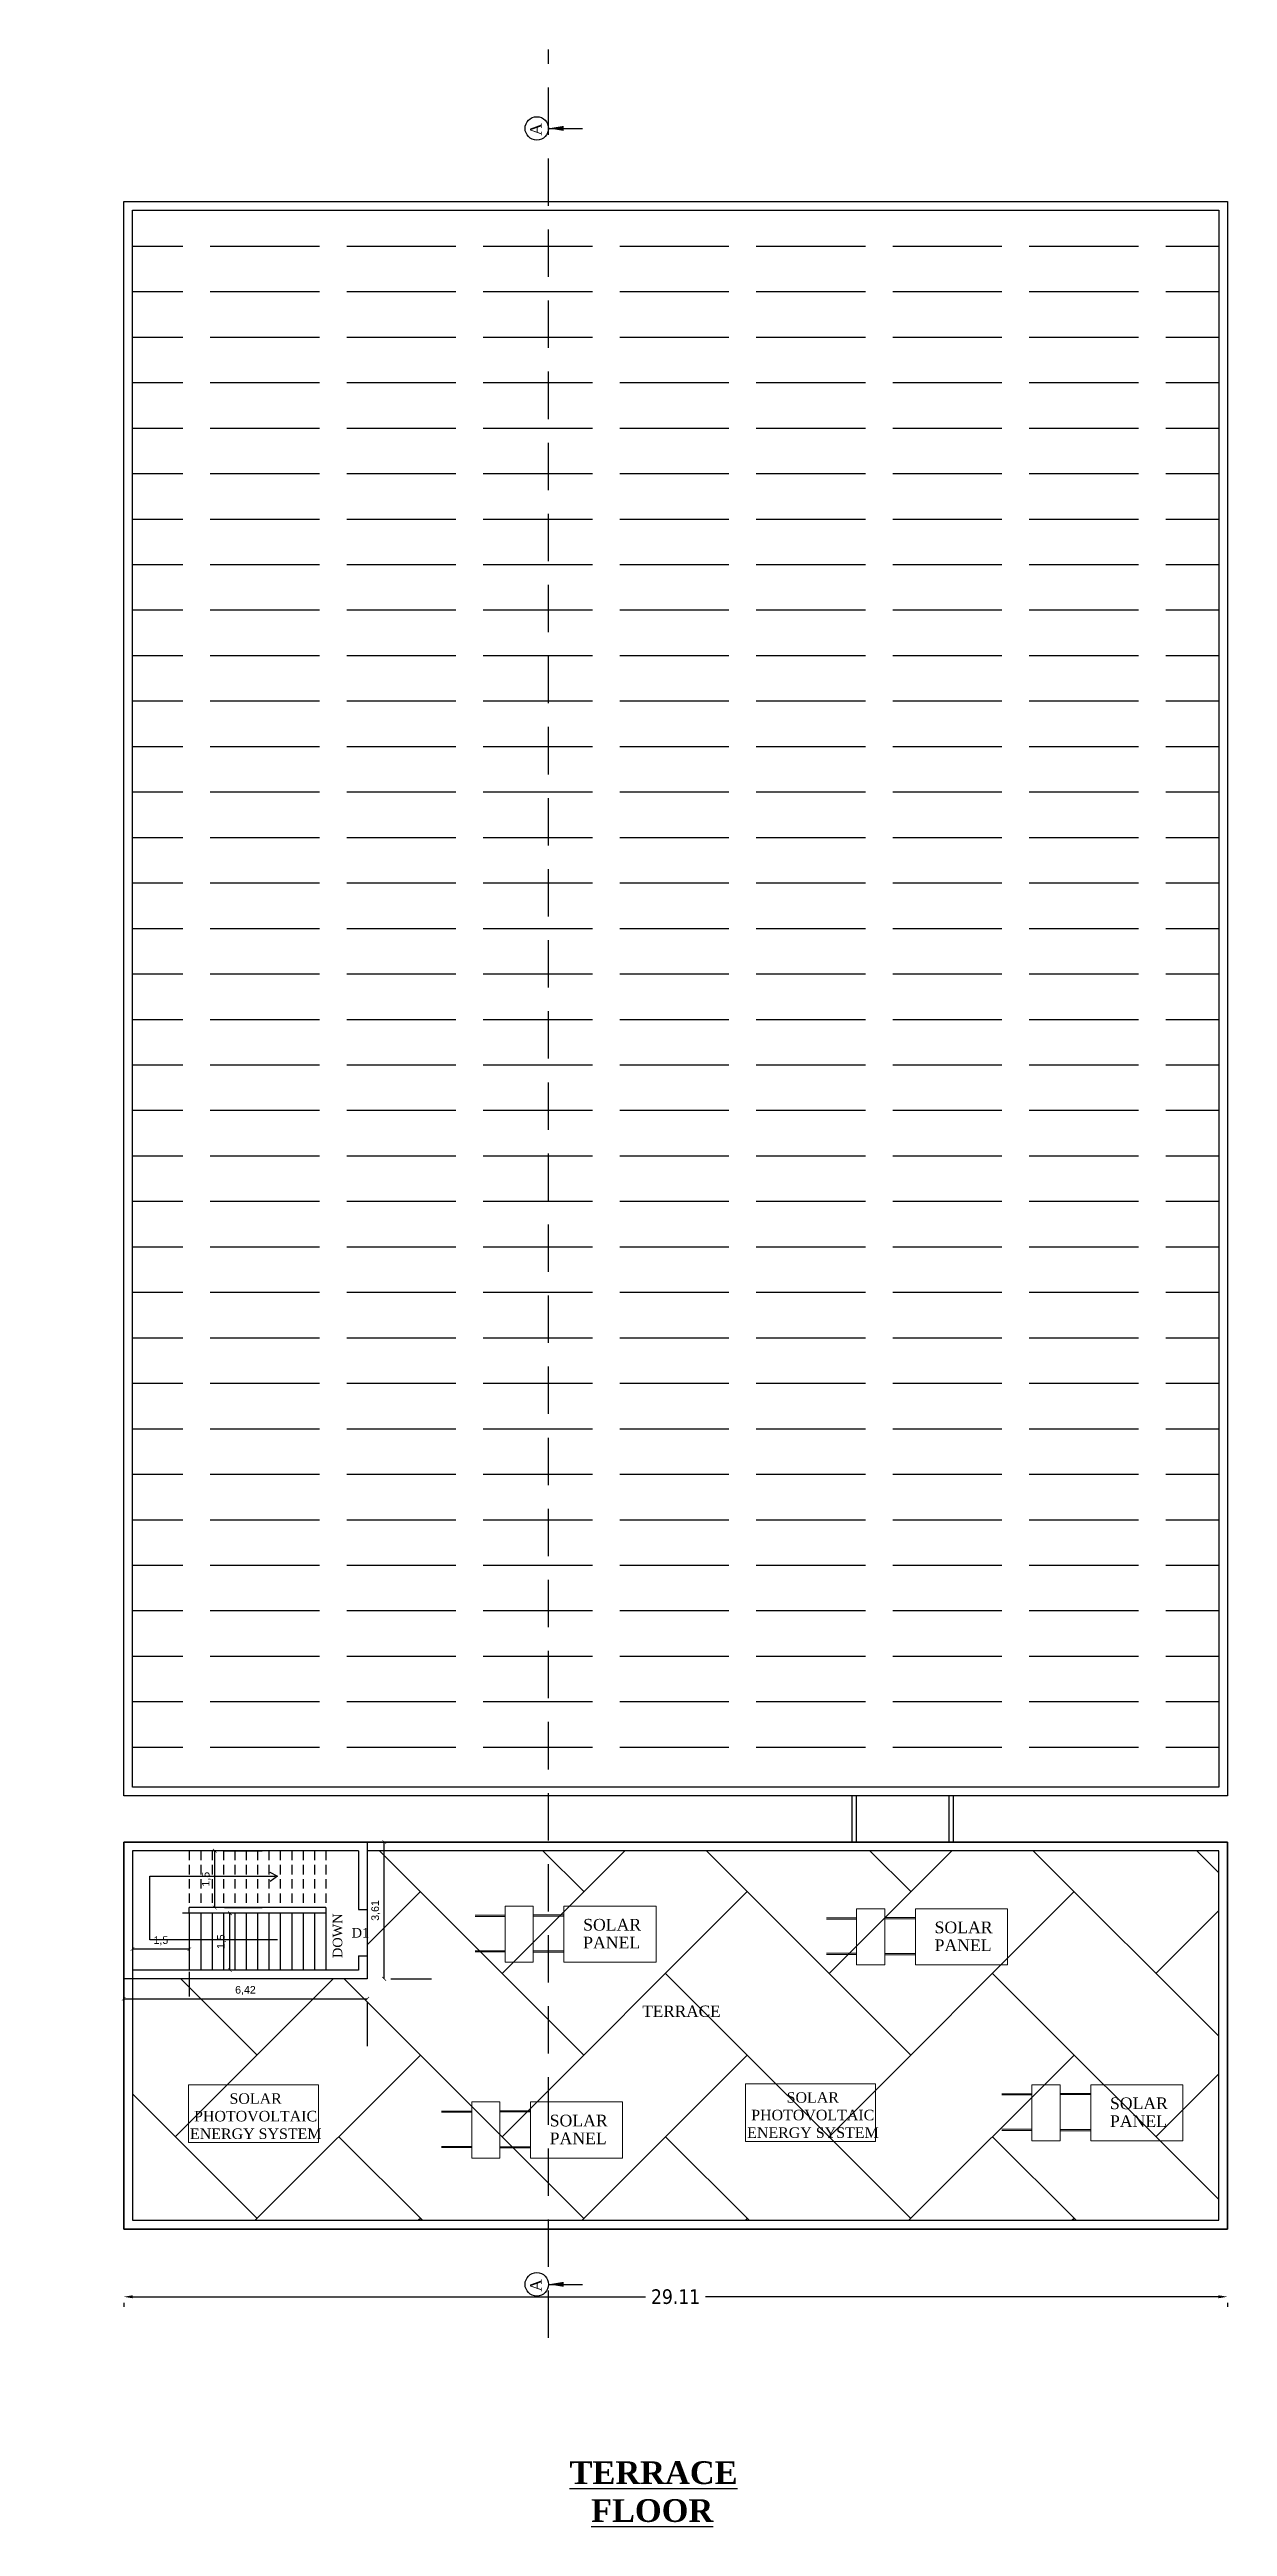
# Model space of a CAD drawing. Header units: metres. Extents: x 2066 to 2266, y 1708 to 2044.
# Drawn here: x 2218.9 to 2249.9, y 1714.6 to 1780 of the extents above; entities that cross this region are included whole.
import ezdxf

# ---------------------------------------------------------------- set-up
doc = ezdxf.new("R2010")
doc.units = ezdxf.units.M
doc.linetypes.add('HIDDEN', pattern=[0.375, 0.25, -0.125])
doc.layers.add('BLK_2_FLR_2_ROOF_AREA', color=54, linetype='Continuous')
doc.layers.add('BLK_2_STAIR_HEADROOM', color=1, linetype='Continuous')
doc.styles.add('CODE', font='tahoma.ttf')
doc.styles.add('DIM', font='swissc.ttf')
doc.styles.add('ROMANS', font='times.ttf', dxfattribs={"height": 12})
doc.styles.get("Standard").update_dxf_attribs({"font": 'arial.ttf'})
doc.styles.add('TIMES NEW ROMAN', font='times.ttf')
doc.dimstyles.new('Din', dxfattribs={"dimscale": 0, "dimtxt": 0.25, "dimasz": 0.1, "dimexe": 0.15, "dimexo": 0.15, "dimgap": 0.03, "dimtad": 0, "dimzin": 0, "dimdsep": 46, "dimtxsty": 'DIM', "dimblk": 'ARCHTICK', "dimcen": 0.09, "dimdle": 0.15, "dimse1": 1, "dimse2": 1, "dimclrd": 256, "dimclre": 256, "dimclrt": 7, "dimadec": 0, "dimazin": 3, "dimtfac": 1, "dimtofl": 0, "dimtmove": 1, "dimatfit": 3, "dimfxl": 0, "dimtolj": 1, "dimtzin": 0, "dimarcsym": 0})
doc.dimstyles.new('ISO-25', dxfattribs={"dimtxt": 2.5, "dimasz": 2.5, "dimexe": 1.25, "dimexo": 0.625, "dimtad": 1, "dimtxsty": 'Standard', "dimcen": 2.5, "dimadec": 0, "dimazin": 0, "dimtfac": 1, "dimtmove": 0, "dimatfit": 3, "dimfxl": 0, "dimarcsym": 0})
doc.dimstyles.get("Standard").update_dxf_attribs({"dimtxt": 0.18, "dimasz": 0.18, "dimexe": 0.18, "dimexo": 0.0625, "dimgap": 0.09, "dimtad": 0, "dimtih": 1, "dimtoh": 1, "dimdec": 4, "dimzin": 0, "dimdsep": 46, "dimtxsty": 'Standard', "dimcen": 0.09, "dimadec": 0, "dimazin": 0, "dimtfac": 1, "dimtdec": 4, "dimtofl": 0, "dimtmove": 0, "dimatfit": 3, "dimfxl": 0, "dimtolj": 1, "dimtzin": 0, "dimarcsym": 0})

msp = doc.modelspace()

# ---------------------------------------------------------------- texts
at = {"rotation": 90}
for s, width, insert, char_height, attachment_point, style in [('A', 0.26523, (2231.548, 1778.04, -19.765), 0.3, 3, 'ROMANS'), ('DOWN', 0.50877, (2226.342, 1729.631, -9.883), 0.25, 1, 'TIMES NEW ROMAN'), ('A', 0.26523, (2231.548, 1721.16, -19.765), 0.3, 3, 'ROMANS')]:
    msp.add_mtext_dynamic_manual_height_columns(s, width=width, gutter_width=1, heights=[0], dxfattribs=dict(at, insert=insert, char_height=char_height, attachment_point=attachment_point, style=style))
at = {"attachment_point": 1, "style": 'TIMES NEW ROMAN'}
for s, width, insert, char_height in [('D1', 0.50877, (2226.84, 1730.421), 0.25), ('{\\W8.744701; }TERRACE', 3.93127, (2233.517, 1728.376, -9.883), 0.3), ('{\\fTimes New Roman|b1|i0|c0|p18;\\LTERRACE \\P{\\W2.502009; }FLOOR}', 4.25552, (2232.587, 1716.354), 0.6)]:
    msp.add_mtext_dynamic_manual_height_columns(s, width=width, gutter_width=1, heights=[0], dxfattribs=dict(at, insert=insert, char_height=char_height))

# ---------------------------------------------------------------- blocks, each defined once
blk = doc.blocks.new('_ArchTick')
at = {"color": 0, "linetype": 'ByBlock', "const_width": 0.15}
blk.add_lwpolyline([(-0.5, -0.5), (0.5, 0.5)], dxfattribs=at)
blk = doc.blocks.new('*D158')
at = {"color": 0, "lineweight": -2}
for p, q in [((2223.229, 1730.961), (2223.229, 1732.461)), ((2223.483, 1732.461), (2224.479, 1732.461)), ((2223.483, 1730.961), (2224.479, 1730.961))]:
    blk.add_line(p, q, dxfattribs=at)
at = {"layer": 'Defpoints', "color": 0}
for p in [(2222.858, 1732.461, 9.883), (2223.229, 1732.461), (2222.858, 1730.961, 9.883)]:
    blk.add_point(p, dxfattribs=at)
at = {"color": 0, "lineweight": -2, "xscale": 0.1, "yscale": 0.1, "zscale": 0.1}
for p, rotation in [((2223.229, 1732.461), 90), ((2223.229, 1730.961), 270)]:
    blk.add_blockref('_ArchTick', p, dxfattribs=dict(at, rotation=rotation))
at = {"color": 0, "insert": (2223.009, 1731.711), "char_height": 0.2, "attachment_point": 5, "rotation": 90}
blk.add_mtext('1,5', dxfattribs=at)
blk = doc.blocks.new('*D159')
at = {"color": 0, "lineweight": -2}
for p, q in [((2223.133, 1730.811), (2222.379, 1730.811)), ((2223.629, 1729.311), (2223.629, 1730.811)), ((2223.133, 1729.311), (2222.379, 1729.311))]:
    blk.add_line(p, q, dxfattribs=at)
at = {"layer": 'Defpoints', "color": 0}
for p in [(2223.629, 1730.811), (2223.758, 1730.811, 9.883), (2223.758, 1729.311, 9.883)]:
    blk.add_point(p, dxfattribs=at)
at = {"color": 0, "lineweight": -2, "xscale": 0.1, "yscale": 0.1, "zscale": 0.1}
for p, rotation in [((2223.629, 1730.811), 90), ((2223.629, 1729.311), 270)]:
    blk.add_blockref('_ArchTick', p, dxfattribs=dict(at, rotation=rotation))
at = {"color": 0, "insert": (2223.409, 1730.061), "char_height": 0.2, "attachment_point": 5, "rotation": 90}
blk.add_mtext('1,5', dxfattribs=at)
blk = doc.blocks.new('*D160')
at = {"color": 0, "lineweight": -2}
for p, q in [((2222.558, 1729.865), (2221.058, 1729.865)), ((2221.058, 1729.269), (2221.058, 1728.615)), ((2222.558, 1729.269), (2222.558, 1728.615))]:
    blk.add_line(p, q, dxfattribs=at)
at = {"layer": 'Defpoints', "color": 0}
for p in [(2221.058, 1729.894, 9.883), (2221.058, 1729.865), (2222.558, 1729.894, 9.883)]:
    blk.add_point(p, dxfattribs=at)
at = {"color": 0, "lineweight": -2, "xscale": 0.1, "yscale": 0.1, "zscale": 0.1, "rotation": 180}
blk.add_blockref('_ArchTick', (2221.058, 1729.865), dxfattribs=at)
at = {"color": 0, "lineweight": -2, "xscale": 0.1, "yscale": 0.1, "zscale": 0.1}
blk.add_blockref('_ArchTick', (2222.558, 1729.865), dxfattribs=at)
at = {"color": 0, "insert": (2221.808, 1730.085), "char_height": 0.2, "attachment_point": 5}
blk.add_mtext('1,5', dxfattribs=at)
blk = doc.blocks.new('A$C41D80E98')
at = {"lineweight": 13}
blk.add_lwpolyline([(0, 2.37), (1.096, 2.37), (1.096, -0.092), (0, -0.092)], close=True, dxfattribs=at)
at = {"linetype": 'ByBlock', "lineweight": 18, "insert": (0.161, -0.088), "char_height": 0.2, "attachment_point": 1, "rotation": 90}
blk.add_mtext_dynamic_manual_height_columns('{\\fTimes New Roman|b0|i0|c0|p18;\\W5.12754;  \\W1;SOLAR \\P{\\W1.363485; }PHOTOVOLTAIC \\P{\\W0.286337; }ENERGY SYSTEM }', width=2.4665, gutter_width=12.5, heights=[0], dxfattribs=at)
blk = doc.blocks.new('A$C0F376840')
at = {"lineweight": 18}
for p, q in [((0, 1.735), (0, 3.532)), ((0, 3.532), (1.096, 3.532)), ((1.096, 3.532), (1.096, 1.735)), ((1.096, 1.735), (0, 1.735)), ((0.17, 1.136), (0.17, 1.735)), ((0.193, 1.136), (0.193, 1.735)), ((0.875, 1.136), (0.875, 1.735)), ((0.898, 1.136), (0.898, 1.735)), ((0, 1.136), (1.096, 1.136)), ((0, 1.136), (0, 0.588)), ((1.096, 1.136), (1.096, 0.588)), ((0, 0.588), (1.096, 0.588)), ((0.178, 0.588), (0.178, 0)), ((0.2, 0.588), (0.2, 0)), ((0.869, 0.588), (0.869, 0)), ((0.892, 0.588), (0.892, 0))]:
    blk.add_line(p, q, dxfattribs=at)
at = {"lineweight": 13, "style": 'TIMES NEW ROMAN'}
for s, p in [('SOLAR ', (0.477, 2.11)), ('PANEL', (0.825, 2.11))]:
    blk.add_text(s, height=0.2286, rotation=90, dxfattribs=at).set_placement(p)
blk = doc.blocks.new('*D112')
for p, q in [((2221.068, 1720.694), (2234.594, 1720.694)), ((2249.698, 1720.694), (2236.173, 1720.694))]:
    blk.add_line(p, q)
at = {"lineweight": -2}
for p, q in [((2220.828, 1720.535), (2220.828, 1720.425)), ((2249.938, 1720.535), (2249.938, 1720.425))]:
    blk.add_line(p, q, dxfattribs=at)
for points in [[(2221.068, 1720.734), (2221.068, 1720.654), (2220.828, 1720.694)], [(2249.698, 1720.734), (2249.698, 1720.654), (2249.938, 1720.694)]]:
    blk.add_solid(points)
at = {"layer": 'Defpoints', "color": 0}
for p in [(2220.828, 1722.481, -9.883), (2249.938, 1722.481, -9.883), (2249.938, 1720.694)]:
    blk.add_point(p, dxfattribs=at)
at = {"insert": (2235.383, 1720.694), "char_height": 0.384, "attachment_point": 5, "style": 'CODE'}
blk.add_mtext('\\A1;29.11', dxfattribs=at)
blk = doc.blocks.new('*D281')
at = {"layer": 'BLK_2_STAIR_HEADROOM', "color": 0, "lineweight": -2}
for p, q in [((2220.828, 1728.554), (2227.249, 1728.554)), ((2220.828, 1728.456), (2220.828, 1727.304)), ((2227.249, 1728.456), (2227.249, 1727.304))]:
    blk.add_line(p, q, dxfattribs=at)
at = {"layer": 'Defpoints', "color": 0}
for p in [(2220.828, 1729.081), (2227.249, 1729.081), (2227.249, 1728.554)]:
    blk.add_point(p, dxfattribs=at)
at = {"layer": 'BLK_2_STAIR_HEADROOM', "color": 0, "lineweight": -2, "xscale": 0.1, "yscale": 0.1, "zscale": 0.1, "rotation": 180}
blk.add_blockref('_ArchTick', (2220.828, 1728.554), dxfattribs=at)
at = {"layer": 'BLK_2_STAIR_HEADROOM', "color": 0, "lineweight": -2, "xscale": 0.1, "yscale": 0.1, "zscale": 0.1}
blk.add_blockref('_ArchTick', (2227.249, 1728.554), dxfattribs=at)
at = {"layer": 'BLK_2_STAIR_HEADROOM', "color": 0, "insert": (2224.039, 1728.774), "char_height": 0.2, "attachment_point": 5}
blk.add_mtext('6,42', dxfattribs=at)
blk = doc.blocks.new('*D282')
at = {"layer": 'BLK_2_STAIR_HEADROOM', "color": 0, "lineweight": -2}
for p, q in [((2227.698, 1729.081), (2227.698, 1732.691)), ((2227.874, 1732.691), (2228.948, 1732.691)), ((2227.874, 1729.081), (2228.948, 1729.081))]:
    blk.add_line(p, q, dxfattribs=at)
at = {"layer": 'Defpoints', "color": 0}
for p in [(2227.249, 1732.691), (2227.698, 1732.691), (2227.249, 1729.081)]:
    blk.add_point(p, dxfattribs=at)
at = {"layer": 'BLK_2_STAIR_HEADROOM', "color": 0, "lineweight": -2, "xscale": 0.1, "yscale": 0.1, "zscale": 0.1}
for p, rotation in [((2227.698, 1732.691), 90), ((2227.698, 1729.081), 270)]:
    blk.add_blockref('_ArchTick', p, dxfattribs=dict(at, rotation=rotation))
at = {"layer": 'BLK_2_STAIR_HEADROOM', "color": 0, "insert": (2227.478, 1730.886), "char_height": 0.2, "attachment_point": 5, "rotation": 90}
blk.add_mtext('3,61', dxfattribs=at)

# ---------------------------------------------------------------- dimensions: what is measured, and where the dimension line sits
for base, p1, p2, picture, middle in [((2223.229, 1732.461, -9.883), (2222.858, 1730.961), (2222.858, 1732.461), '*D158', (2223.229, 1731.711, -9.883)), ((2223.629, 1730.811, -9.883), (2223.758, 1729.311), (2223.758, 1730.811), '*D159', (2223.629, 1730.061, -9.883))]:
    dim = msp.add_linear_dim(base=base, p1=p1, p2=p2, angle=90, dimstyle='ISO-25', override={"dimtxt": 0.2, "dimasz": 0.1, "dimgap": 0.1, "dimblk1": 'ArchTick', "dimblk2": 'ArchTick', "dimsah": 1, "dimsd1": 0, "dimsd2": 0})
    dim.commit()
    dim.dimension.update_dxf_attribs({"geometry": picture, "text_midpoint": middle, "dimtype": 161})
for p1, p2, distance, dimstyle, override, picture, middle in [((2222.558, 1729.894), (2221.058, 1729.894), 0.029, 'ISO-25', {"dimtxt": 0.2, "dimasz": 0.1, "dimgap": 0.1, "dimblk1": 'ArchTick', "dimblk2": 'ArchTick', "dimsah": 1, "dimsd1": 0, "dimsd2": 0}, '*D160', (2221.808, 1730.085, -9.883)), ((2220.828, 1722.481), (2249.938, 1722.481), -1.787, 'Din', {"dimscale": 0.096, "dimtxt": 4, "dimasz": 2.5, "dimexe": 2.8, "dimgap": 1.75, "dimpost": '\\X', "dimtxsty": 'CODE', "dimsah": 1, "dimdle": 2.8, "dimse1": 0, "dimse2": 0, "dimclrt": 256, "dimtmove": 2, "dimfxl": 2.8, "dimfxlon": 1, "dimtfillclr": 2, "dimlwd": 65535}, '*D112', (2235.383, 1720.694, 9.883))]:
    dim = msp.add_aligned_dim(p1=p1, p2=p2, distance=distance, dimstyle=dimstyle, override=override)
    dim.commit()
    dim.dimension.update_dxf_attribs({"geometry": picture, "text_midpoint": middle})
at = {"layer": 'BLK_2_STAIR_HEADROOM', "color": 1}
for p1, p2, distance, picture, middle in [((2227.249, 1729.081), (2227.249, 1732.691), -0.448, '*D282', (2227.478, 1730.886)), ((2220.828, 1729.081), (2227.249, 1729.081), -0.527, '*D281', (2224.039, 1728.774))]:
    dim = msp.add_aligned_dim(p1=p1, p2=p2, distance=distance, dimstyle='ISO-25', override={"dimtxt": 0.2, "dimasz": 0.1, "dimgap": 0.1, "dimblk1": 'ArchTick', "dimblk2": 'ArchTick', "dimsah": 1, "dimsd1": 0, "dimsd2": 0}, dxfattribs=at)
    dim.commit()
    dim.dimension.update_dxf_attribs({"geometry": picture, "text_midpoint": middle})

# ---------------------------------------------------------------- hatches: boundary and pattern name
h = msp.add_hatch()
h.set_pattern_fill('ACAD_ISO02W100', color=256, scale=0.24, angle=180)
h.set_pattern_definition([(180, (-2601.6109, -831.6137), (-7e-11, -1.2), [2.88, -0.72])])
h.paths.add_polyline_path([(2249.708, 1775.741), (2221.058, 1775.741), (2221.058, 1734.141), (2249.708, 1734.141)])
h = msp.add_hatch()
h.set_pattern_fill('AR-HBONE', color=256, scale=0.03, angle=180)
h.set_pattern_definition([(225, (-2711.2075, 123.5542), (-2e-10, -4.310523), [9.144, -3.048]), (315, (-2713.3627, 121.399), (-2e-10, -4.310523), [9.144, -3.048])])
h.paths.add_polyline_path([(2227.249, 1729.081), (2221.058, 1729.081), (2221.058, 1722.711), (2249.708, 1722.711), (2249.708, 1732.461), (2227.249, 1732.461)])
h.paths.add_polyline_path([(2234.397, 1727.905), (2236.565, 1727.905), (2236.565, 1728.545), (2234.397, 1728.545)], flags=24)

# ---------------------------------------------------------------- linework, layer by layer
at = {"linetype": 'HIDDEN', "ltscale": 5}
msp.add_line((2232.033, 1719.609, -19.765), (2232.033, 1779.982, -19.765), dxfattribs=at)
for p, q in [((2240.028, 1733.911, -19.765), (2240.028, 1732.691, -19.765)), ((2240.148, 1733.911, -19.765), (2240.148, 1732.691, -19.765)), ((2242.588, 1733.911, -19.765), (2242.588, 1732.691, -19.765)), ((2242.708, 1733.911, -19.765), (2242.708, 1732.691, -19.765)), ((2226.158, 1730.961), (2222.558, 1730.961)), ((2222.558, 1730.811), (2222.558, 1730.961)), ((2226.158, 1730.811), (2222.558, 1730.811)), ((2222.558, 1730.811), (2222.558, 1729.311)), ((2222.858, 1730.811), (2222.858, 1729.311)), ((2223.158, 1730.811), (2223.158, 1729.311)), ((2223.458, 1730.811), (2223.458, 1729.311)), ((2223.758, 1730.811), (2223.758, 1729.311)), ((2224.058, 1730.811), (2224.058, 1729.311)), ((2224.358, 1730.811), (2224.358, 1729.311)), ((2224.658, 1730.811), (2224.658, 1729.311)), ((2224.958, 1730.811), (2224.958, 1729.311)), ((2225.258, 1730.811), (2225.258, 1729.311)), ((2225.558, 1730.811), (2225.558, 1729.311)), ((2225.858, 1730.811), (2225.858, 1729.311)), ((2226.158, 1730.961), (2226.158, 1729.311)), ((2227.019, 1730.911), (2227.249, 1730.911)), ((2227.019, 1729.311), (2221.058, 1729.311)), ((2227.019, 1729.691), (2227.249, 1729.691)), ((2227.019, 1729.081), (2221.058, 1729.081)), ((2246.591, 1722.481), (2238.711, 1722.481))]:
    msp.add_line(p, q)
at = {"linetype": 'HIDDEN'}
for p, q in [((2222.558, 1732.461), (2222.558, 1730.961)), ((2222.858, 1732.461), (2222.858, 1730.961)), ((2223.158, 1732.461), (2223.158, 1730.961)), ((2223.458, 1732.461), (2223.458, 1730.961)), ((2223.758, 1732.461), (2223.758, 1730.961)), ((2224.058, 1732.461), (2224.058, 1730.961)), ((2224.358, 1732.461), (2224.358, 1730.961)), ((2224.658, 1732.461), (2224.658, 1730.961)), ((2224.958, 1732.461), (2224.958, 1730.961)), ((2225.258, 1732.461), (2225.258, 1730.961)), ((2225.558, 1732.461), (2225.558, 1730.961)), ((2225.858, 1732.461), (2225.858, 1730.961)), ((2226.158, 1732.461), (2226.158, 1730.961))]:
    msp.add_line(p, q, dxfattribs=at)
at = {"elevation": -9.883}
for points in [[(2220.828, 1733.911), (2220.828, 1775.971), (2249.938, 1775.971), (2249.938, 1733.911)], [(2221.058, 1734.141), (2221.058, 1775.741), (2249.708, 1775.741), (2249.708, 1734.141)]]:
    msp.add_lwpolyline(points, close=True, dxfattribs=at)
for points in [[(2220.828, 1732.691), (2220.828, 1722.481), (2249.938, 1722.481), (2249.938, 1732.691)], [(2220.828, 1732.691), (2227.249, 1732.691), (2227.249, 1729.081), (2220.828, 1729.081)]]:
    msp.add_lwpolyline(points, close=True)
for points in [[(2227.019, 1729.081), (2220.828, 1729.081), (2220.828, 1732.691), (2227.019, 1732.691)], [(2227.019, 1732.461), (2221.058, 1732.461), (2221.058, 1722.711), (2249.708, 1722.711), (2249.708, 1732.461), (2227.249, 1732.461)], [(2227.019, 1732.461), (2227.019, 1730.911)], [(2227.019, 1729.691), (2227.019, 1729.311)]]:
    msp.add_lwpolyline(points)
for points in [[(2224.888, 1730.115), (2221.518, 1730.115), (2221.518, 1731.789), (2224.83, 1731.789)], [(2224.681, 1731.898), (2224.888, 1731.789), (2224.694, 1731.648)]]:
    msp.add_lwpolyline(points, dxfattribs=at)
for centre in [(2231.723, 1777.902, -19.765), (2231.723, 1721.022, -19.765)]:
    msp.add_circle(centre, 0.309)
at = {"layer": 'BLK_2_FLR_2_ROOF_AREA', "color": 54}
msp.add_lwpolyline([(2220.828, 1732.691), (2249.938, 1732.691), (2249.938, 1722.481), (2220.828, 1722.481)], close=True, dxfattribs=at)
at = {"layer": 'BLK_2_STAIR_HEADROOM', "color": 1}
msp.add_lwpolyline([(2227.249, 1729.081), (2220.828, 1729.081), (2220.828, 1732.691), (2227.249, 1732.691)], close=True, dxfattribs=at)

# ---------------------------------------------------------------- block references
at = {"rotation": 270}
for name, p, xscale, yscale, zscale in [('A$C0F376840', (2230.095, 1730.999, -9.883), 1.351068308046079, 1.351068308046079, 1.351068308046079), ('A$C0F376840', (2239.364, 1730.929, -9.883), 1.351068308046079, 1.351068308046079, 1.351068308046079), ('A$C41D80E98', (2222.662, 1726.287), 1.392041335768086, 1.392041335768086, 1.392041335768086), ('A$C41D80E98', (2237.357, 1726.316, -9.883), 1.392041335768086, 1.392041335768086, 1.392041335768086), ('A$C0F376840', (2243.989, 1726.288, -9.883), 1.351068308046079, 1.351068308046079, 1.351068308046079), ('A$C0F376840', (2229.212, 1725.833, -9.883), 1.351068308046079, 1.351068308046079, 1.351068308046079)]:
    msp.add_blockref(name, p, dxfattribs=dict(at, xscale=xscale, yscale=yscale, zscale=zscale))

msp.set_redraw_order([(e.dxf.handle, doc.entitydb.next_handle()) for e in msp.query("TEXT MTEXT ATTDEF DIMENSION ARC_DIMENSION")])  # texts and dimensions are drawn at this point

# ---------------------------------------------------------------- leaders
for points in [[(2232.033, 1777.902, -19.765), (2232.926, 1777.902, -19.765)], [(2232.033, 1721.022, -19.765), (2232.926, 1721.022, -19.765)]]:
    msp.add_leader(points, dimstyle='Standard', override={"dimasz": 0.4, "dimgap": 0.09, "dimtad": 0, "dimclrd": 256})

doc.saveas('drawing.dxf')
